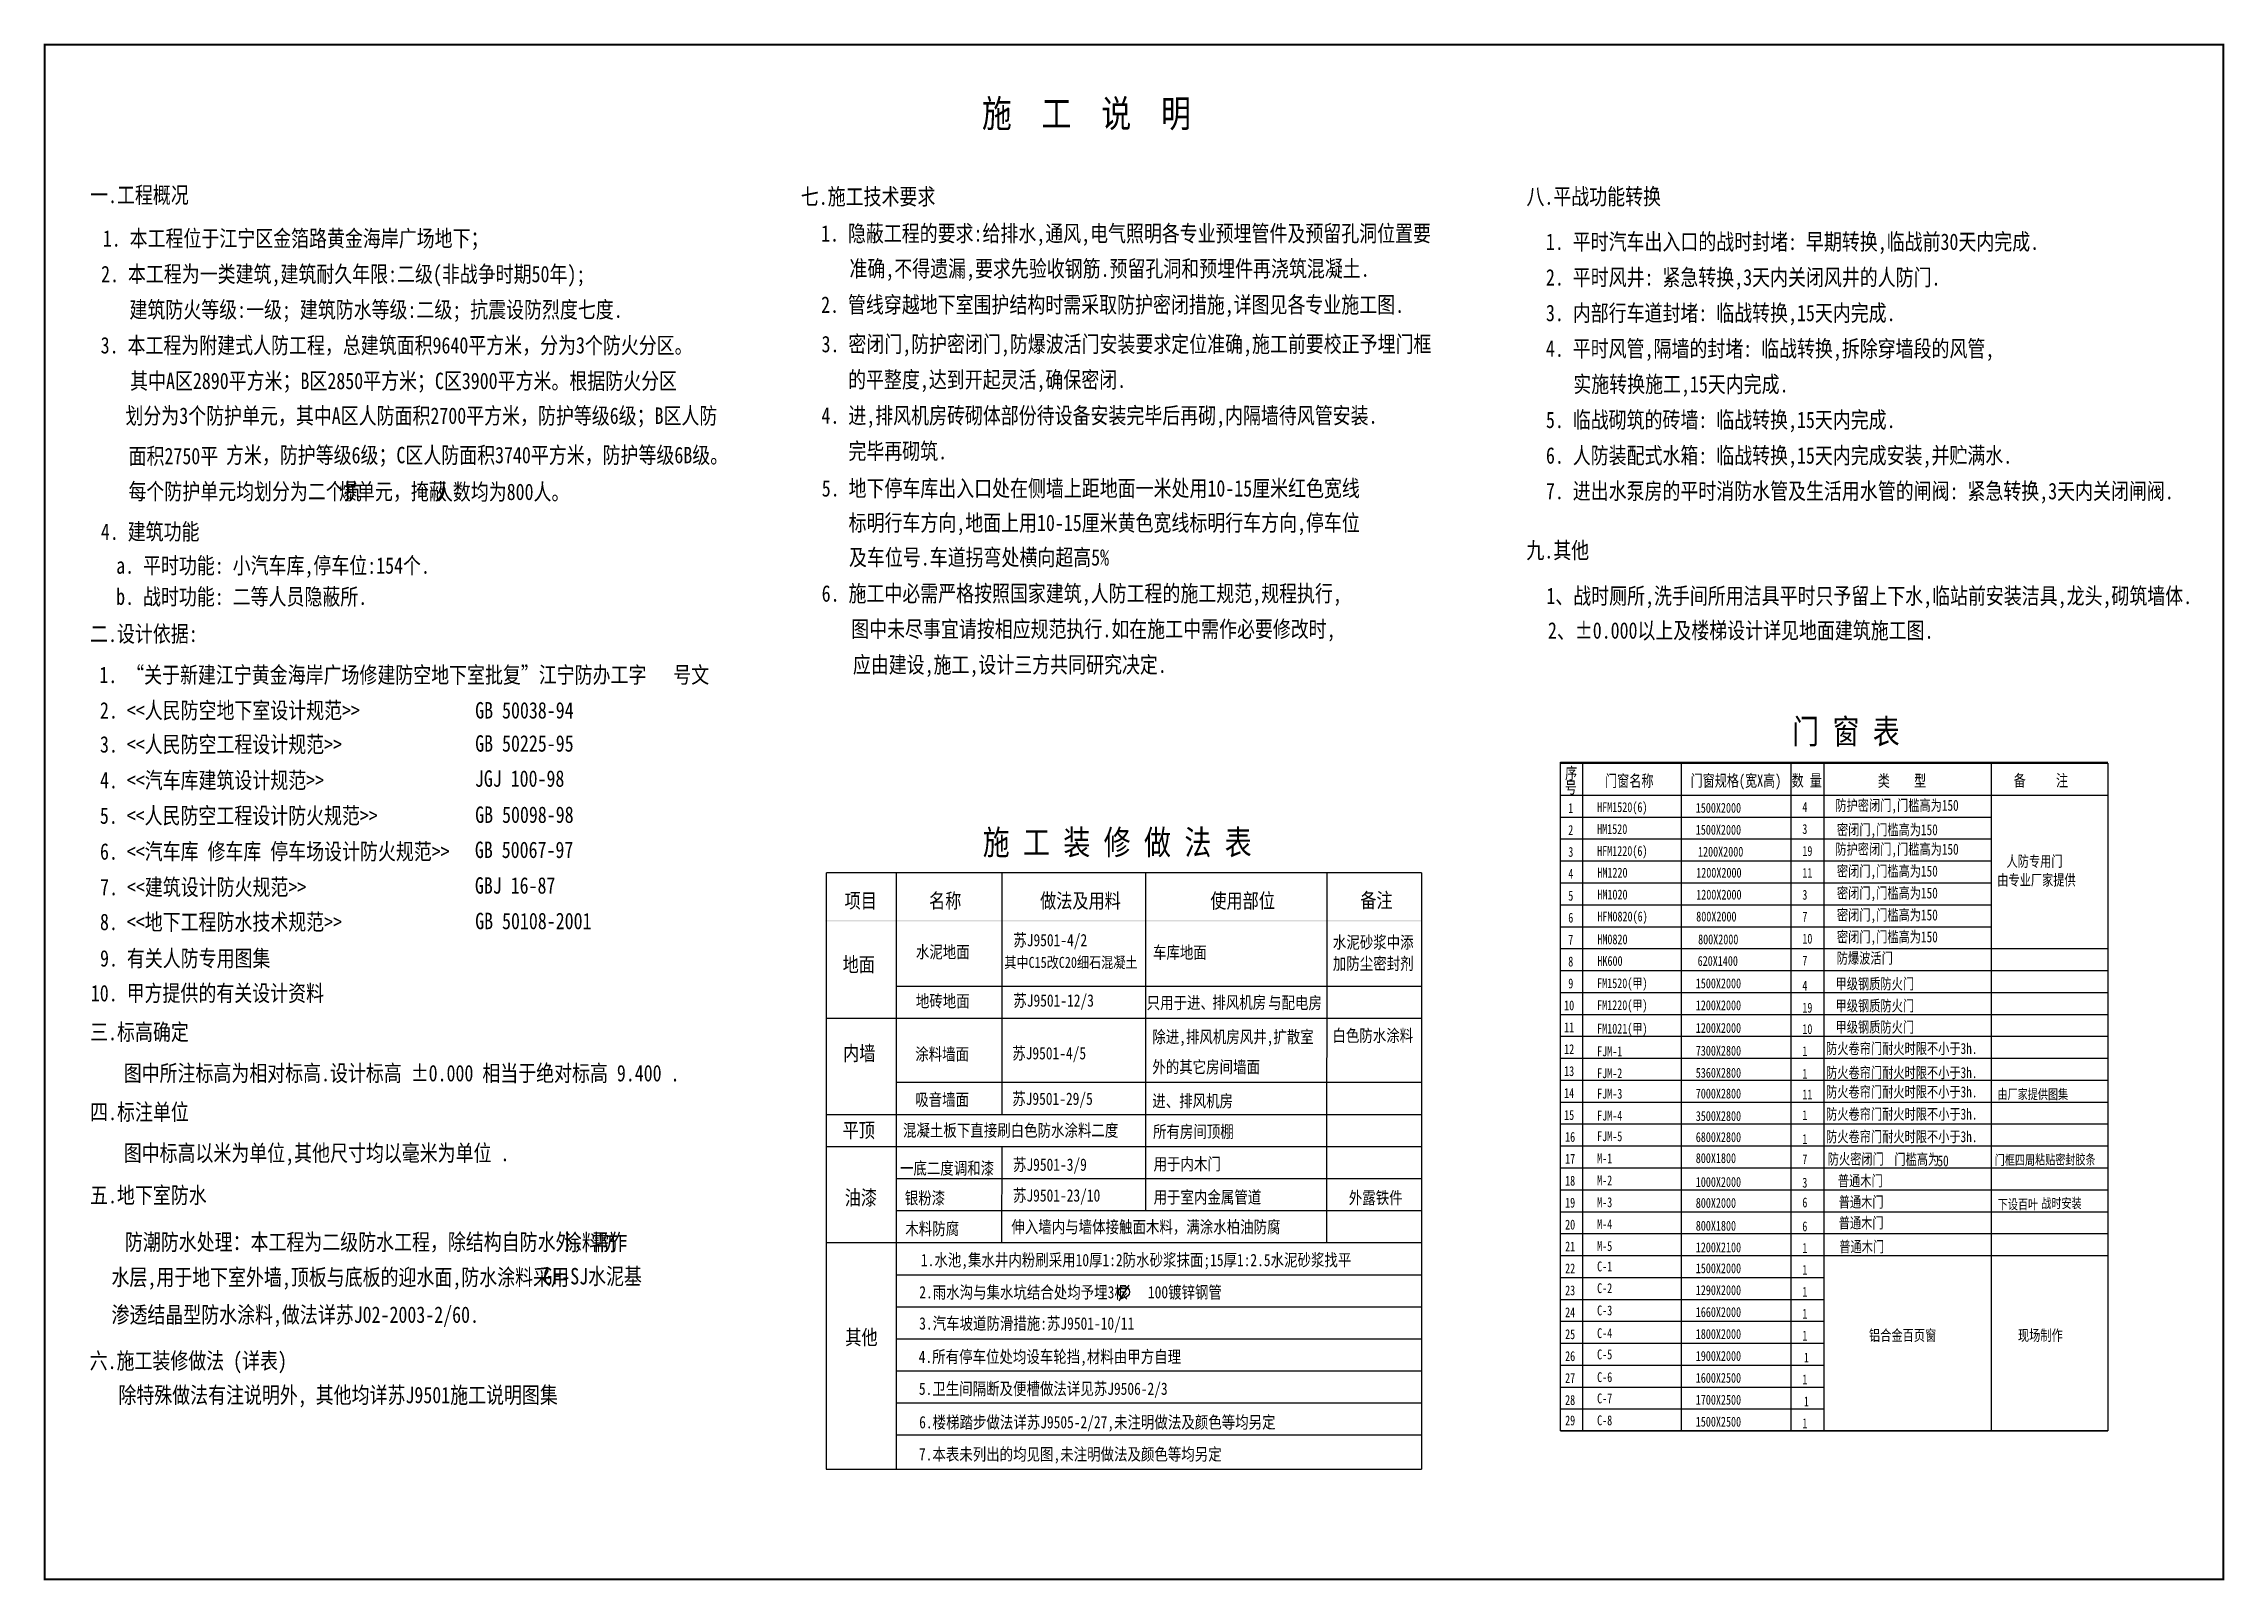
# Model space of a CAD drawing. Extents: x 1596194 to 1987057, y -212608 to 63160.
# Drawn here: x 1887932 to 1967512, y -66946 to -10866 of the extents above; entities that cross this region are included whole.
import ezdxf

# ---------------------------------------------------------------- set-up
doc = ezdxf.new("R2010")
doc.units = 0
doc.header["$LTSCALE"] = 100
doc.header["$MEASUREMENT"] = 0
doc.layers.get('0').update_dxf_attribs({"linetype": 'CONTINUOUS'})
doc.layers.add('PUB_TEXT', color=30, linetype='CONTINUOUS')
doc.layers.add('TEXT', color=7, linetype='CONTINUOUS')
doc.styles.get("Standard").update_dxf_attribs({"font": 'SimSun.ttf', "width": 0.8})
doc.styles.add('说明', font='SimSun.ttf', dxfattribs={"width": 0.7, "height": 400})

msp = doc.modelspace()

# ---------------------------------------------------------------- texts
at = {"layer": 'PUB_TEXT', "linetype": 'Continuous', "width": 0.8}
for s, height, p in [('施  工  说  明', 1000, (1922170.194, -13916.328)), ('门 窗 表', 900, (1951738.346, -36416.312, 1024)), ('施 工 装 修 做 法 表', 900, (1922201.453, -40463.412))]:
    msp.add_text(s, height=height, dxfattribs=at).set_placement(p)
at = {"layer": 'PUB_TEXT', "linetype": 'Continuous', "style": '说明', "width": 0.8}
for s, height, p in [('一.工程概况', 600, (1889628.303, -16686.743)), ('七.施工技术要求', 600, (1915563.122, -16747.173)), ('八.平战功能转换', 600, (1942043.84, -16742.303)), ('1. 隐蔽工程的要求:给排水,通风,电气照明各专业预埋管件及预留孔洞位置要', 600, (1916303.053, -18091.518)), ('1. 本工程位于江宁区金箔路黄金海岸广场地下；', 600, (1890091.186, -18273.504)), ('1. 平时汽车出入口的战时封堵: 早期转换,临战前30天内完成.', 600, (1942752.996, -18394.132)), ('2. 本工程为一类建筑,建筑耐久年限:二级(非战争时期50年);', 600, (1890029.959, -19573.504)), ('准确,不得遗漏,要求先验收钢筋.预留孔洞和预埋件再浇筑混凝土.', 600, (1917337.761, -19374.459)), ('2. 平时风井: 紧急转换,3天内关闭风井的人防门.', 600, (1942754.115, -19694.132)), ('建筑防火等级:一级; 建筑防水等级:二级; 抗震设防烈度七度.', 600, (1891064.561, -20873.504)), ('2. 管线穿越地下室围护结构时需采取防护密闭措施,详图见各专业施工图.', 600, (1916304.207, -20691.518)), ('3. 内部行车道封堵: 临战转换,15天内完成.', 600, (1942754.115, -20994.132)), ('3. 本工程为附建式人防工程，总建筑面积9640平方米，分为3个防火分区。', 600, (1890014.222, -22173.504)), ('3. 密闭门,防护密闭门,防爆波活门安装要求定位准确,施工前要校正予埋门框', 600, (1916319.976, -22129.309)), ('4. 平时风管,隔墙的封堵: 临战转换,拆除穿墙段的风管,', 600, (1942754.115, -22294.132)), ('其中A区2890平方米；B区2850平方米；C区3900平方米。根据防火分区', 600, (1891089.312, -23473.504)), ('的平整度,达到开起灵活,确保密闭.', 600, (1917288.901, -23429.309)), ('实施转换施工,15天内完成.', 600, (1943753.617, -23594.132)), ('划分为3个防护单元，其中A区人防面积2700平方米，防护等级6级；B区人防', 600, (1890917.91, -24743.843)), ('4. 进,排风机房砖砌体部份待设备安装完毕后再砌,内隔墙待风管安装.', 600, (1916317.504, -24735.912)), ('5. 临战砌筑的砖墙: 临战转换,15天内完成.', 600, (1942754.115, -24894.132)), ('完毕再砌筑.', 600, (1917300.978, -26035.912)), ('面积2750平', 600, (1891031.935, -26215.887)), ('方米，防护等级6级；C区人防面积3740平方米，防护等级6B级。', 600, (1894586.859, -26180.442)), ('6. 人防装配式水箱: 临战转换,15天内完成安装,并贮满水.', 600, (1942754.115, -26194.132)), ('每个防护单元均划分为二个抗', 600, (1891027.348, -27507.087)), ('爆单元，掩蔽', 600, (1898714.093, -27508.289)), ('人数均为800人。', 600, (1902210.917, -27521.327)), ('5. 地下停车库出入口处在侧墙上距地面一米处用10-15厘米红色宽线', 600, (1916326.765, -27392.402)), ('7. 进出水泵房的平时消防水管及生活用水管的闸阀: 紧急转换,3天内关闭闸阀.', 600, (1942754.115, -27494.132)), ('4. 建筑功能', 600, (1890021.171, -28974.642)), ('  标明行车方向,地面上用10-15厘米黄色宽线标明行车方向,停车位', 600, (1916654.686, -28652.402)), ('  及车位号.车道拐弯处横向超高5%', 600, (1916667.8, -29912.402)), ('九.其他', 600, (1942040.77, -29656.325)), ('a. 平时功能: 小汽车库,停车位:154个.', 600, (1890579.527, -30209.738)), ('b. 战时功能: 二等人员隐蔽所.', 600, (1890579.523, -31347.477)), ('6. 施工中必需严格按照国家建筑,人防工程的施工规范,规程执行,', 600, (1916323.834, -31229.309)), (' 1、战时厕所,洗手间所用洁具平时只予留上下水,临站前安装洁具,龙头,砌筑墙体.', 600, (1942443.5, -31318.974)), ('二.设计依据:', 600, (1889628.303, -32701.771)), ('图中未尽事宜请按相应规范执行.如在施工中需作必要修改时,', 600, (1917402.724, -32529.309)), ('2、%%p0.000以上及楼梯设计详见地面建筑施工图.', 600, (1942827.918, -32580.382)), ('应由建设,施工,设计三方共同研究决定.', 600, (1917462.937, -33829.309)), ('1. “关于新建江宁黄金海岸广场修建防空地下室批复”江宁防办工字   号文', 600, (1889966.996, -34200.733)), ('2. <<人民防空地下室设计规范>>', 600, (1889988.492, -35496.288)), ('GB 50038-94', 600, (1903680.699, -35493.814)), ('3. <<人民防空工程设计规范>>', 600, (1889988.492, -36736.363)), ('GB 50225-95', 600, (1903680.699, -36703.111)), ('4. <<汽车库建筑设计规范>>', 600, (1889988.608, -38045.551)), ('JGJ 100-98', 600, (1903669.8, -37984.838)), ('5. <<人民防空工程设计防火规范>>', 600, (1889984.178, -39336.363)), ('GB 50098-98', 600, (1903680.699, -39303.111)), ('6. <<汽车库 修车库 停车场设计防火规范>>', 600, (1889988.608, -40645.551)), ('GB 50067-97', 600, (1903669.8, -40584.838)), ('7. <<建筑设计防火规范>>', 600, (1889994.277, -41945.551)), ('GBJ 16-87', 600, (1903669.8, -41884.838)), ('项目', 540, (1917160.168, -42412.034)), ('名称', 540, (1920241.946, -42415.427)), ('做法及用料', 540, (1924294.764, -42415.427)), ('使用部位', 540, (1930508.039, -42415.427)), ('备注', 540, (1935981.365, -42396.219)), ('8. <<地下工程防水技术规范>>', 600, (1889988.388, -43215.871)), ('GB 50108-2001', 600, (1903680.699, -43182.619)), ('水泥地面', 450, (1919762.671, -44237.139)), ('苏J9501-4/2', 450, (1923318.03, -43805.969)), ('车库地面', 450, (1928414.843, -44254.748)), ('水泥砂浆中添', 450, (1934979.162, -43885.181)), ('9. 有关人防专用图集', 600, (1889990.787, -44545.551)), ('地面', 540, (1917089.89, -44737.244)), ('其中C15改C20细石混凝土', 405, (1922991.006, -44595.635)), ('加防尘密封剂', 450, (1934979.162, -44661.957)), ('10. 甲方提供的有关设计资料', 600, (1889654.859, -45815.871)), ('地砖地面', 450, (1919762.671, -46030.085)), ('苏J9501-12/3', 450, (1923318.03, -46008.732)), ('只用于进、', 450, (1928183.547, -46091.449)), ('排风机房', 450, (1930579.008, -46076.995)), ('与配电房', 450, (1932614.831, -46093.139)), ('三.标高确定', 600, (1889628.303, -47236.428)), ('除进,排风机房风井,扩散室', 450, (1928389.452, -47333.791)), ('白色防水涂料', 450, (1934962.95, -47290.353)), ('内墙', 540, (1917106.435, -47977.371)), ('涂料墙面', 450, (1919739.039, -47964.574)), ('苏J9501-4/5', 450, (1923278.691, -47932.772)), ('图中所注标高为相对标高.设计标高 %%p0.000 相当于绝对标高 9.400 .', 600, (1890854.86, -48735.39)), ('外的其它房间墙面', 450, (1928389.452, -48434.021)), ('吸音墙面', 450, (1919738.92, -49626.311)), ('苏J9501-29/5', 450, (1923278.582, -49594.509)), ('进、排风机房', 450, (1928389.344, -49673.791)), ('四.标注单位', 600, (1889628.303, -50151.959)), ('平顶', 540, (1917088.943, -50787.375)), ('混凝土板下直接刷白色防水涂料二度', 450, (1919291.973, -50747.939)), ('所有房间顶棚', 450, (1928414.92, -50792.913)), ('图中标高以米为单位,其他尺寸均以毫米为单位 .', 600, (1890854.86, -51650.921)), ('一底二度调和漆', 450, (1919179.821, -52129.208)), ('苏J9501-3/9', 450, (1923305.939, -51998.652)), ('用于内木门', 450, (1928436.513, -51975.184)), ('五.地下室防水', 600, (1889628.303, -53187.125)), ('油漆', 540, (1917166.404, -53248.295)), ('银粉漆', 450, (1919358.202, -53218.13)), ('苏J9501-23/10', 450, (1923305.938, -53122.424)), ('用于室内金属管道', 450, (1928436.631, -53186.77)), ('外露铁件', 450, (1935560.772, -53207.213)), ('木料防腐', 450, (1919377.381, -54337.842)), ('伸入墙内与墙体接触面木料，满涂水柏油防腐', 450, (1923246.791, -54272.114)), ('防潮防水处理：本工程为二级防水工程，除结构自防水外，需作', 600, (1890898.866, -54897.308)), ('涂料防', 600, (1906918.827, -54906.221)), ('水层,用于地下室外墙,顶板与底板的迎水面,防水涂料采用', 600, (1890408.894, -56180.602)), ('GF-SJ水泥基', 600, (1906168.403, -56144.375)), ('1.水池,集水井内粉刷采用10厚1:2防水砂浆抹面;15厚1:2.5水泥砂浆找平', 450, (1919947.514, -55479.17)), ('2.雨水沟与集水坑结合处均予埋3根   100镀锌钢管', 450, (1919886.94, -56654.96)), ('渗透结晶型防水涂料,做法详苏J02-2003-2/60.', 600, (1890408.894, -57548.602)), ('3.汽车坡道防滑措施:苏J9501-10/11', 450, (1919883.44, -57793.388)), ('其他', 540, (1917185.893, -58343.632)), ('六.施工装修做法 (详表)', 600, (1889610.845, -59230.914)), ('4.所有停车位处均设车轮挡,材料由甲方自理', 450, (1919866.978, -59007.439)), ('5.卫生间隔断及便槽做法详见苏J9506-2/3', 450, (1919871.726, -60175.766)), ('除特殊做法有注说明外, 其他均详苏J9501施工说明图集', 600, (1890661.231, -60480.835)), ('6.楼梯踏步做法详苏J9505-2/27,未注明做法及颜色等均另定 ', 450, (1919882.486, -61397.656)), ('7.本表未列出的均见图,未注明做法及颜色等均另定 ', 450, (1919874.535, -62567.656))]:
    msp.add_text(s, height=height, dxfattribs=at).set_placement(p)
at = {"layer": 'TEXT', "style": '说明', "width": 0.75}
for s, height, p in [('序', 432, (1943452.925, -37708.129)), ('号', 432, (1943444.635, -38226.815)), ('门窗名称', 432, (1944913.551, -37983.891)), ('门窗规格(宽X高)', 432, (1948030.107, -37976.559)), ('数 量', 432, (1951720.479, -37974.439)), ('类    型', 432, (1954865.074, -37982.718)), ('备     注', 432, (1959822.013, -37970.815)), ('1', 360, (1943568.916, -38940.995)), ('HFM1520(6)', 360, (1944621.858, -38907.333)), ('1500X2000', 360, (1948222.217, -38933.031)), ('4', 360, (1952110.379, -38906.686)), ('防护密闭门,门槛高为150', 400, (1953315.428, -38861.742)), ('2', 360, (1943568.916, -39740.995)), ('HM1520', 360, (1944621.858, -39707.333)), ('1500X2000', 360, (1948222.217, -39733.031)), ('3', 360, (1952110.379, -39706.686)), ('密闭门,门槛高为150', 400, (1953373.028, -39752.081)), ('3', 360, (1943568.916, -40540.995)), ('HFM1220(6)', 360, (1944621.858, -40507.333)), ('1200X2000', 360, (1948303.754, -40533.031)), ('19', 360, (1952110.379, -40506.686)), ('防护密闭门,门槛高为150', 400, (1953315.428, -40461.742)), ('人防专用门', 400, (1959560.34, -40902.362)), ('4', 360, (1943568.916, -41340.995)), ('HM1220', 360, (1944629.959, -41297.086)), ('1200X2000', 360, (1948238.968, -41299.362)), ('11', 360, (1952110.379, -41306.686)), ('密闭门,门槛高为150', 400, (1953373.028, -41261.742)), ('由专业厂家提供', 400, (1959222.11, -41586.746)), ('5', 360, (1943568.916, -42140.995)), ('HM1020', 360, (1944629.959, -42097.086)), ('1200X2000', 360, (1948238.968, -42099.362)), ('3', 360, (1952110.379, -42106.686)), ('密闭门,门槛高为150', 400, (1953373.028, -42061.742)), ('6', 360, (1943568.916, -42940.995)), ('HFM0820(6)', 360, (1944629.959, -42897.086)), ('800X2000', 360, (1948238.968, -42899.362)), ('7', 360, (1952110.379, -42906.686)), ('密闭门,门槛高为150', 400, (1953373.028, -42861.742)), ('7', 360, (1943568.916, -43740.995)), ('HM0820', 360, (1944629.959, -43730.177)), ('800X2000', 360, (1948307.226, -43732.452)), ('10', 360, (1952110.379, -43706.686)), ('密闭门,门槛高为150', 400, (1953373.028, -43661.742)), ('8', 360, (1943568.916, -44540.995)), ('HK600', 360, (1944631.748, -44520.242)), ('620X1400', 360, (1948290.593, -44519.643)), ('7', 360, (1952110.379, -44506.686)), ('防爆波活门', 400, (1953366.878, -44438.283)), ('9', 360, (1943568.916, -45340.995)), ('FM1520(甲)', 360, (1944621.858, -45333.522)), ('1500X2000', 360, (1948222.217, -45337.988)), ('4', 360, (1952110.379, -45424.455)), ('甲级钢质防火门', 400, (1953322.93, -45374.499)), ('10', 360, (1943417.642, -46140.995)), ('FM1220(甲)', 360, (1944621.858, -46133.522)), ('1200X2000', 360, (1948222.217, -46137.988)), ('19', 360, (1952110.379, -46224.455)), ('甲级钢质防火门', 400, (1953322.93, -46174.499)), ('11', 360, (1943417.642, -46940.995)), ('FM1021(甲)', 360, (1944621.858, -46988.889)), ('1200X2000', 360, (1948222.217, -46964.538)), ('10', 360, (1952110.379, -47005.464)), ('甲级钢质防火门', 400, (1953322.93, -46954.454)), ('12', 360, (1943417.642, -47740.995)), ('FJM-1', 360, (1944621.858, -47818.418)), ('7300X2800', 360, (1948222.217, -47796.968)), ('1', 360, (1952110.379, -47814.52)), ('防火卷帘门耐火时限不小于3h.', 400, (1952975.39, -47735.535, -1280)), ('13', 360, (1943417.642, -48540.995)), ('FJM-2', 360, (1944621.858, -48618.418)), ('5360X2800', 360, (1948222.217, -48601.5)), ('1', 360, (1952110.379, -48639.667)), ('防火卷帘门耐火时限不小于3h.', 400, (1952975.39, -48615.491, -1280)), ('14', 360, (1943417.642, -49340.995)), ('FJM-3', 360, (1944621.858, -49364.856)), ('7000X2800', 360, (1948222.217, -49359.294)), ('11', 360, (1952110.379, -49391.148)), ('防火卷帘门耐火时限不小于3h.', 400, (1952975.39, -49319.843, -1280)), ('由厂家提供图集', 360, (1959231.424, -49382.463)), ('15', 360, (1943417.642, -50140.995)), ('FJM-4', 360, (1944621.858, -50164.856)), ('3500X2800', 360, (1948222.217, -50179.039)), ('1', 360, (1952110.379, -50149.214)), ('防火卷帘门耐火时限不小于3h.', 400, (1952975.39, -50129.1, -1280)), ('16', 360, (1943452.677, -50940.995)), ('FJM-5', 360, (1944621.858, -50917.407)), ('6800X2800', 360, (1948222.217, -50949.598)), ('1', 360, (1952110.379, -51018.764)), ('防火卷帘门耐火时限不小于3h.', 400, (1952975.39, -50953.342, -1280)), ('17', 360, (1943452.677, -51740.995)), ('M-1', 360, (1944621.858, -51726.169)), ('800X1800', 360, (1948222.217, -51716.202)), ('7', 360, (1952110.379, -51754.535)), ('防火密闭门', 400, (1953036.406, -51767.975, 2560)), ('门槛高为', 400, (1955467.702, -51778.968, 2560)), ('50', 400, (1957042.029, -51835.304, 2560)), ('门框四周', 360, (1959130.934, -51784.197, 2560)), ('粘贴密封胶条', 360, (1960602.962, -51765.579, 2560)), ('18', 360, (1943452.677, -52540.995)), ('M-2', 360, (1944621.858, -52526.169)), ('1000X2000', 360, (1948222.217, -52585.749)), ('3', 360, (1952110.379, -52612.543)), ('普通木门', 400, (1953407.088, -52562.646)), ('19', 360, (1943452.677, -53340.995)), ('M-3', 360, (1944621.858, -53326.169)), ('800X2000', 360, (1948222.217, -53350.157)), ('6', 360, (1952110.379, -53333.268)), ('普通木门', 400, (1953436.86, -53336.243)), ('下设百叶', 360, (1959242.675, -53400.188, 2560)), ('战时安装', 360, (1960829.642, -53360.096)), ('20', 360, (1943452.677, -54140.995)), ('M-4', 360, (1944621.858, -54126.169)), ('800X1800', 360, (1948222.217, -54184.144)), ('6', 360, (1952110.379, -54206.877)), ('普通木门', 400, (1953436.86, -54098.697)), ('21', 360, (1943452.677, -54940.995)), ('M-5', 360, (1944621.858, -54926.169)), ('1200X2100', 360, (1948222.217, -54971.182)), ('1', 360, (1952110.379, -54993.307)), ('普通木门', 400, (1953458.051, -54967.046)), ('22', 360, (1943452.677, -55740.995)), ('C-1', 360, (1944621.858, -55668.466)), ('1500X2000', 360, (1948222.217, -55734.487)), ('1', 360, (1952110.379, -55793.307)), ('23', 360, (1943452.677, -56540.995)), ('C-2', 360, (1944621.858, -56461.916)), ('1290X2000', 360, (1948222.217, -56534.487)), ('1', 360, (1952110.379, -56593.307)), ('24', 360, (1943452.677, -57340.995)), ('C-3', 360, (1944621.858, -57273.82)), ('1660X2000', 360, (1948222.217, -57334.487)), ('1', 360, (1952110.379, -57393.307)), ('25', 360, (1943452.677, -58140.995)), ('C-4', 360, (1944621.858, -58104.176)), ('1800X2000', 360, (1948222.217, -58134.487)), ('1', 360, (1952110.379, -58193.307)), ('铝合金百页窗', 400, (1954543.21, -58202.683, 2560)), ('现场制作', 400, (1959977.242, -58202.837, 2560)), ('26', 360, (1943452.677, -58940.995)), ('C-5', 360, (1944621.858, -58879.173)), ('1900X2000', 360, (1948222.217, -58934.487)), ('1', 360, (1952167.979, -58993.307)), ('27', 360, (1943452.677, -59740.995)), ('C-6', 360, (1944621.858, -59709.529)), ('1600X2500', 360, (1948222.217, -59734.487)), ('1', 360, (1952110.379, -59793.307)), ('28', 360, (1943452.677, -60540.995)), ('C-7', 360, (1944621.858, -60484.528)), ('1700X2500', 360, (1948222.217, -60534.487)), ('1', 360, (1952167.979, -60593.307)), ('29', 360, (1943452.677, -61287.694)), ('C-8', 360, (1944621.858, -61284.528)), ('1500X2500', 360, (1948222.217, -61334.487)), ('1', 360, (1952110.379, -61393.307))]:
    msp.add_text(s, height=height, dxfattribs=at).set_placement(p)

# ---------------------------------------------------------------- linework, layer by layer
at = {"color": 50, "linetype": 'Continuous', "const_width": 80}
msp.add_lwpolyline([(1967471.801, -66905.515), (1887971.801, -66905.515), (1887971.801, -10905.515), (1967471.801, -10905.515)], close=True, dxfattribs=at)
at = {"layer": 'PUB_TEXT', "linetype": 'Continuous'}
msp.add_line((1927535.014, -56176.171), (1927172.175, -56742.081), dxfattribs=at)
msp.add_circle((1927358.019, -56423.757), 203.374, dxfattribs=at)
at = {"layer": 'TEXT', "linetype": 'Continuous'}
for p, q in [((1943289.804, -37090.628), (1963262.469, -37090.628)), ((1943289.804, -61490.628), (1943289.804, -37090.628)), ((1943289.804, -37118.628), (1963262.469, -37118.628)), ((1944089.804, -37090.628), (1944089.804, -61490.628)), ((1947689.804, -37090.628), (1947689.804, -61490.628)), ((1951689.804, -37090.628), (1951689.804, -61490.628)), ((1952889.804, -37090.628), (1952889.804, -61490.628)), ((1959005.004, -37090.628), (1959005.004, -61490.628)), ((1963262.469, -37118.628), (1963262.469, -61490.628)), ((1943289.804, -38290.628), (1963262.469, -38290.628)), ((1943289.804, -39090.628), (1959005.004, -39090.628)), ((1943289.804, -39890.628), (1959005.004, -39890.628)), ((1916489.247, -41122.671), (1916489.153, -62888.106)), ((1919043.953, -41122.671), (1919040.939, -62888.106)), ((1922893.5, -41122.671), (1922892.83, -49939.722)), ((1928136.987, -41122.671), (1928136.019, -53449.722)), ((1934752.804, -41122.671), (1934752.166, -54619.722)), ((1938218.93, -41122.671), (1938218.835, -62888.106)), ((1943289.804, -40690.628), (1959005.004, -40690.628)), ((1943289.804, -41490.628), (1959005.004, -41490.628)), ((1943289.804, -42290.628), (1959005.004, -42290.628)), ((1943289.804, -43090.628), (1959005.004, -43090.628)), ((1943289.804, -43890.628), (1963262.469, -43890.628)), ((1919043.38, -45259.722), (1938221.901, -45259.722)), ((1919043.38, -45259.722), (1938221.735, -45259.722)), ((1943289.804, -44690.628), (1963262.469, -44690.628)), ((1943289.804, -45490.628), (1963262.469, -45490.628)), ((1916489.155, -46429.722), (1938221.643, -46429.722)), ((1943289.804, -46290.628), (1963262.469, -46290.628)), ((1943289.804, -47090.628), (1963262.469, -47090.628)), ((1943289.804, -47890.628), (1963262.469, -47890.628)), ((1919028.361, -48769.722), (1938221.812, -48769.722)), ((1943289.804, -48690.628), (1963262.469, -48690.628)), ((1916496.576, -49939.722), (1938221.812, -49939.722)), ((1943289.804, -49490.628), (1963262.469, -49490.628)), ((1943289.804, -50290.628), (1963262.469, -50290.628)), ((1916496.457, -51109.722), (1938221.694, -51109.722)), ((1922892.731, -51109.722), (1922892.433, -54619.722)), ((1943289.804, -51090.628), (1963262.469, -51090.628)), ((1919035.493, -52279.722), (1938228.945, -52279.722)), ((1943289.804, -51890.628), (1963262.469, -51890.628)), ((1943289.804, -52690.628), (1963262.469, -52690.628)), ((1919049.553, -53449.722), (1938228.945, -53449.722)), ((1943289.804, -53490.628), (1963262.469, -53490.628)), ((1916496.813, -54619.722), (1938229.301, -54619.722)), ((1919049.434, -54619.722), (1938228.945, -54619.722)), ((1943289.804, -54290.628), (1963262.469, -54290.628)), ((1943289.804, -55090.628), (1963262.469, -55090.628)), ((1919035.85, -55789.722), (1938229.301, -55789.722)), ((1943289.804, -55890.628), (1952889.804, -55890.628)), ((1919049.197, -56959.722), (1938229.301, -56959.722)), ((1943289.804, -56690.628), (1952889.804, -56690.628)), ((1943289.804, -57490.628), (1952889.804, -57490.628)), ((1919033.332, -58129.722), (1938229.301, -58129.722)), ((1943289.804, -58290.628), (1952889.804, -58290.628)), ((1919033.332, -59299.722), (1938229.301, -59299.722)), ((1943289.804, -59090.628), (1952889.804, -59090.628)), ((1919033.332, -60469.722), (1938229.301, -60469.722)), ((1943289.804, -59890.628), (1952889.804, -59890.628)), ((1943289.804, -60690.628), (1952889.804, -60690.628)), ((1919033.332, -61639.722), (1938229.301, -61639.722)), ((1963262.469, -61490.628), (1943289.804, -61490.628)), ((1916489.153, -62888.106), (1938218.835, -62888.106))]:
    msp.add_line(p, q, dxfattribs=at)
at = {"layer": 'TEXT'}
msp.add_line((1943289.804, -61490.628), (1963262.469, -61490.628), dxfattribs=at)
msp.add_line((1943289.804, -61490.628), (1963262.469, -61490.628), dxfattribs=at)
at = {"layer": 'TEXT', "linetype": 'Continuous', "const_width": 54}
msp.add_lwpolyline([(1916489.247, -41122.671), (1938218.93, -41122.671)], dxfattribs=at)
at = {"layer": 'TEXT', "linetype": 'Continuous'}
msp.add_trace([(1916460.567, -42862.61), (1916460.567, -42889.61), (1938219.245, -42862.61), (1938219.245, -42889.61)], dxfattribs=at)

msp.set_redraw_order([(e.dxf.handle, doc.entitydb.next_handle()) for e in msp.query("TEXT MTEXT ATTDEF DIMENSION ARC_DIMENSION")])  # texts and dimensions are drawn at this point

doc.saveas('drawing.dxf')
